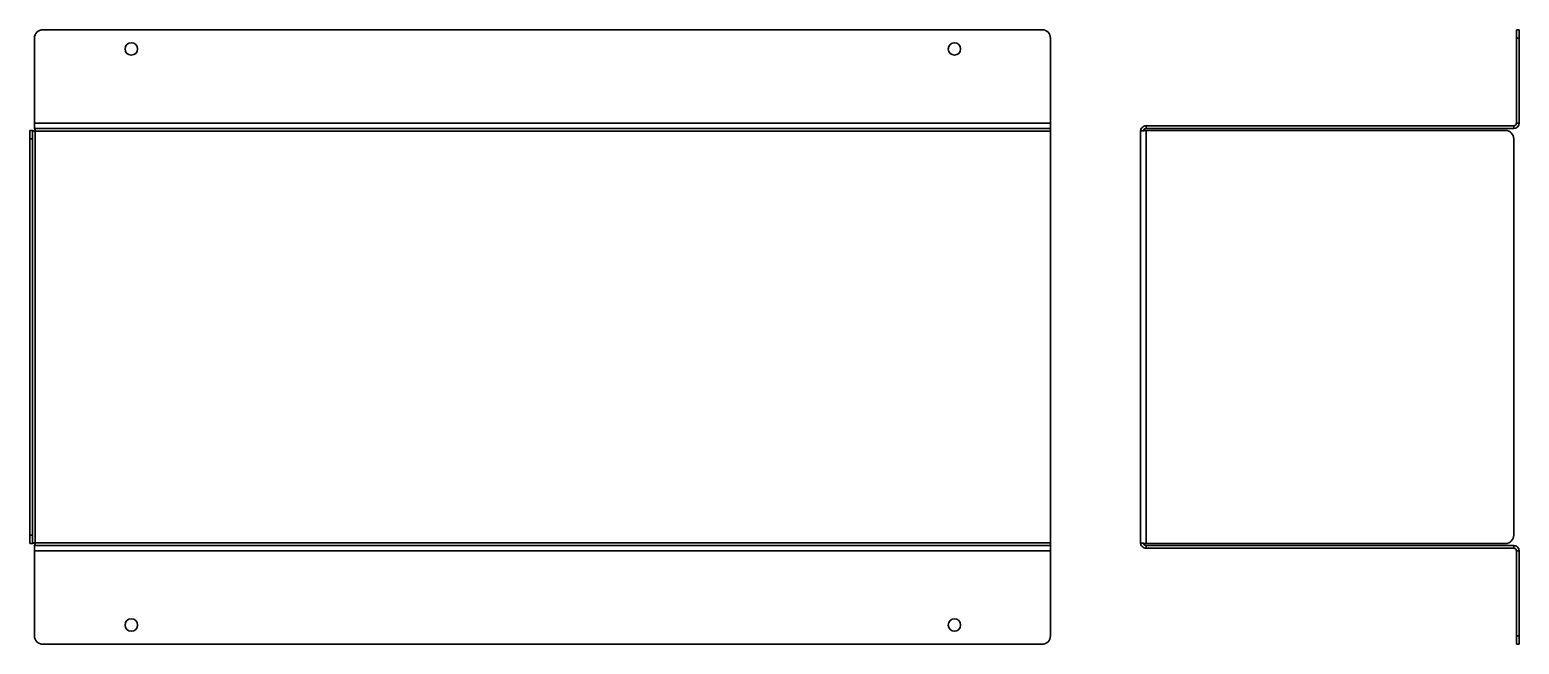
# Model space of a CAD drawing. Header units: millimetres. Extents: x -56 to 970, y -334 to 484.
# Drawn here: x -56 to 487, y 252 to 476 of the extents above; entities that cross this region are included whole.
import ezdxf

# ---------------------------------------------------------------- set-up
doc = ezdxf.new("R2010")
doc.units = ezdxf.units.MM

msp = doc.modelspace()

# ---------------------------------------------------------------- linework, layer by layer
at = {"color": 7, "linetype": 'Continuous', "lineweight": 35}
for p, q in [((-54.12, 472.82), (-54.12, 441.82)), ((313.18, 475.82), (-51.12, 475.82)), ((316.18, 441.82), (316.18, 472.82)), ((486.02, 472.82), (486.02, 475.82)), ((486.02, 475.82), (487.02, 475.82)), ((487.02, 472.82), (486.02, 472.82)), ((486.02, 472.82), (486.02, 441.82)), ((487.02, 475.82), (487.02, 472.82)), ((487.02, 472.82), (487.02, 441.82)), ((-54.12, 439.82), (-54.12, 441.82)), ((-54.12, 441.82), (316.18, 441.82)), ((-54.12, 439.82), (316.18, 439.82)), ((316.18, 441.82), (316.18, 439.82)), ((316.18, 438.82), (316.18, 439.82)), ((351.02, 440.82), (485.02, 440.82)), ((351.02, 439.82), (351.02, 440.82)), ((351.02, 439.82), (485.02, 439.82)), ((485.02, 440.82), (485.02, 439.82)), ((486.02, 441.82), (487.02, 441.82)), ((-55.82, 439.11), (-54.82, 439.11)), ((-55.82, 436.11), (-55.82, 439.11)), ((-54.82, 436.11), (-55.82, 436.11)), ((-55.82, 291.52), (-55.82, 436.11)), ((-54.82, 439.11), (-54.82, 436.11)), ((-54.82, 291.52), (-54.82, 436.11)), ((316.18, 438.82), (-53.82, 438.82)), ((-53.82, 438.82), (-53.82, 288.82)), ((316.18, 288.82), (316.18, 438.82)), ((349.02, 438.82), (349.02, 288.82)), ((351.02, 288.52), (351.02, 439.11)), ((482.02, 439.11), (351.02, 439.11)), ((485.02, 291.52), (485.02, 436.11)), ((-55.82, 291.52), (-54.82, 291.52)), ((-55.82, 288.52), (-55.82, 291.52)), ((-54.82, 288.52), (-55.82, 288.52)), ((-54.82, 291.52), (-54.82, 288.52)), ((-54.12, 285.82), (-54.12, 287.82)), ((316.18, 287.82), (-54.12, 287.82)), ((-53.82, 288.82), (316.18, 288.82)), ((316.18, 287.82), (316.18, 288.82)), ((316.18, 287.82), (316.18, 285.82)), ((351.02, 288.52), (482.02, 288.52)), ((351.02, 287.82), (351.02, 286.82)), ((485.02, 287.82), (351.02, 287.82)), ((485.02, 286.82), (485.02, 287.82)), ((-54.12, 285.82), (316.18, 285.82)), ((-54.12, 285.82), (-54.12, 254.82)), ((316.18, 254.82), (316.18, 285.82)), ((485.02, 286.82), (351.02, 286.82)), ((486.02, 285.82), (487.02, 285.82)), ((486.02, 285.82), (486.02, 254.82)), ((487.02, 285.82), (487.02, 254.82)), ((-51.12, 251.82), (313.18, 251.82)), ((486.02, 254.82), (487.02, 254.82)), ((486.02, 251.82), (486.02, 254.82)), ((487.02, 251.82), (486.02, 251.82)), ((487.02, 254.82), (487.02, 251.82))]:
    msp.add_line(p, q, dxfattribs=at)
for centre in [(-18.82, 468.82), (281.18, 468.82), (-18.82, 258.82), (281.18, 258.82)]:
    msp.add_circle(centre, 2.25, dxfattribs=at)
for centre, radius, start, end in [((-51.12, 472.82), 3, 90, 180), ((313.18, 472.82), 3, 0, 90), ((485.02, 441.82), 2, 270, 0), ((485.02, 441.82), 1, 270, 0), ((482.02, 436.11), 3, 0, 90), ((482.02, 291.52), 3, 270, 0), ((485.02, 285.82), 2, 0, 90), ((485.02, 285.82), 1, 0, 90), ((-51.12, 254.82), 3, 180, 270), ((313.18, 254.82), 3, 270, 0)]:
    msp.add_arc(centre, radius, start, end, dxfattribs=at)
for points, knots in [([(-54.12, 439.82), (-54.07, 439.82), (-54.02, 439.71), (-53.92, 439.34), (-53.87, 439.08), (-53.82, 438.82)], [0, 0, 0, 0, 0.5, 0.5, 1, 1, 1, 1]), ([(351.02, 440.82), (350.75, 440.82), (350.49, 440.76), (350.01, 440.56), (349.79, 440.42), (349.42, 440.05), (349.27, 439.82), (349.07, 439.34), (349.02, 439.08), (349.02, 438.82)], [0, 0, 0, 0, 0.25, 0.25, 0.5, 0.5, 0.75, 0.75, 1, 1, 1, 1]), ([(351.02, 439.82), (350.88, 439.8), (350.62, 439.77), (350.3, 439.54), (350.09, 439.27), (350.06, 439.08), (350.05, 439.01)], [0, 0, 0, 0, 0.287061, 0.574123, 0.861184, 1, 1, 1, 1]), ([(-53.82, 438.82), (-54.08, 438.87), (-54.34, 438.91), (-54.71, 439.01), (-54.82, 439.06), (-54.82, 439.11)], [0, 0, 0, 0, 0.5, 0.5, 1, 1, 1, 1]), ([(349.02, 438.82), (349.02, 438.84), (349.07, 438.87), (349.27, 438.91), (349.42, 438.94), (349.79, 438.99), (350.01, 439.01), (350.49, 439.06), (350.75, 439.09), (351.02, 439.11)], [0, 0, 0, 0, 0.25, 0.25, 0.5, 0.5, 0.75, 0.75, 1, 1, 1, 1]), ([(-54.82, 288.52), (-54.82, 288.57), (-54.71, 288.62), (-54.34, 288.72), (-54.08, 288.77), (-53.82, 288.82)], [0, 0, 0, 0, 0.5, 0.5, 1, 1, 1, 1]), ([(-53.82, 288.82), (-53.87, 288.56), (-53.92, 288.29), (-54.02, 287.92), (-54.07, 287.82), (-54.12, 287.82)], [0, 0, 0, 0, 0.5, 0.5, 1, 1, 1, 1]), ([(351.02, 288.52), (350.75, 288.55), (350.49, 288.57), (350.01, 288.62), (349.79, 288.65), (349.42, 288.69), (349.27, 288.72), (349.07, 288.77), (349.02, 288.79), (349.02, 288.82)], [0, 0, 0, 0, 0.25, 0.25, 0.5, 0.5, 0.75, 0.75, 1, 1, 1, 1]), ([(349.02, 288.82), (349.02, 288.56), (349.07, 288.29), (349.27, 287.81), (349.42, 287.59), (349.79, 287.22), (350.01, 287.07), (350.49, 286.87), (350.75, 286.82), (351.02, 286.82)], [0, 0, 0, 0, 0.25, 0.25, 0.5, 0.5, 0.75, 0.75, 1, 1, 1, 1]), ([(350.05, 288.62), (350.06, 288.56), (350.09, 288.36), (350.3, 288.09), (350.62, 287.86), (350.88, 287.83), (351.02, 287.82)], [0, 0, 0, 0, 0.1388156, 0.4258771, 0.7129385, 1, 1, 1, 1])]:
    msp.add_open_spline(points, degree=3, knots=knots, dxfattribs=at)

doc.saveas('drawing.dxf')
